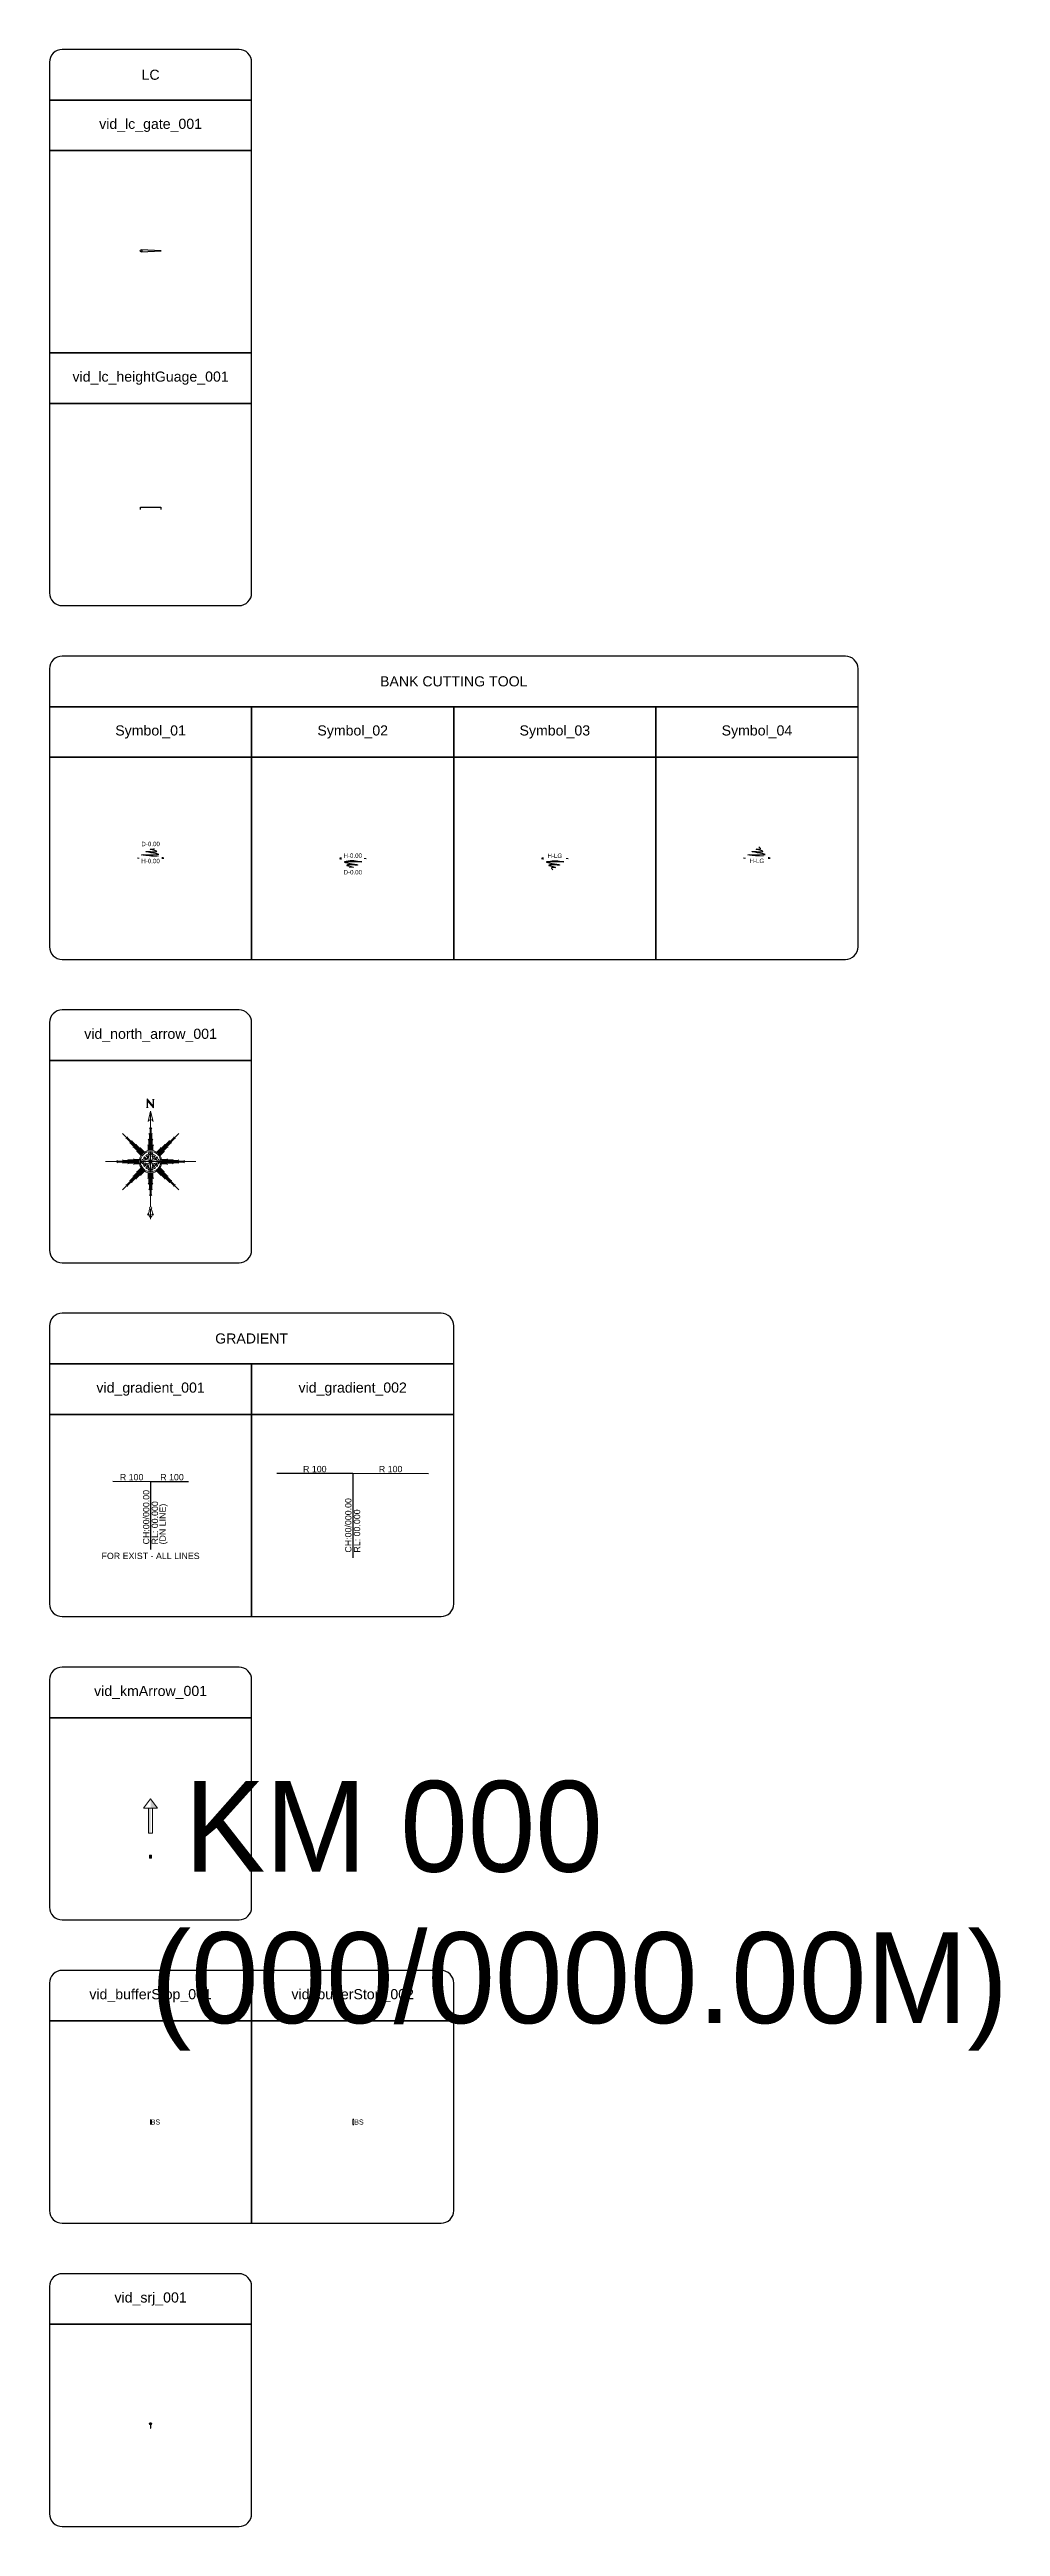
# Model space of a CAD drawing. Header units: metres. Extents: x -272 to 1913, y -131 to 1761.
# Drawn here: x 0 to 376, y 140 to 1120 of the extents above; entities that cross this region are included whole.
import ezdxf
from ezdxf.enums import TextEntityAlignment as Align

# ---------------------------------------------------------------- set-up
doc = ezdxf.new("R2018")
doc.units = ezdxf.units.M
for name, color, linetype in [('1-BANK CUTTING', 7, 'Continuous'), ('1-CHAINAGE', 7, 'Continuous'), ('1-GRADIENT', 7, 'Continuous'), ('1-LC', 7, 'Continuous'), ('1-SRJ', 7, 'Continuous'), ('1-TEXT', 7, 'Continuous')]:
    doc.layers.add(name, color=color, linetype=linetype)
doc.styles.get("Standard").update_dxf_attribs({"font": 'arial.ttf'})

msp = doc.modelspace()

# ---------------------------------------------------------------- texts
at = {"char_height": 4, "attachment_point": 5}
for s, width, insert in [('LC', 6.9622, (40, 1110)), ('vid_lc_gate_001', 39.7153, (40, 1090)), ('vid_lc_heightGuage_001', 60.8422, (40, 990)), ('BANK CUTTING TOOL', 58.2092, (160, 870)), ('Symbol_01', 26.9704, (40, 850)), ('Symbol_02', 27.7017, (120, 850)), ('Symbol_03', 27.7426, (200, 850)), ('Symbol_04', 27.7262, (280, 850)), ('vid_north_arrow_001', 51.5134, (40, 730)), ('GRADIENT', 28.8013, (80, 610)), ('vid_gradient_001', 20.945, (40, 590)), ('vid_gradient_002', 20.945, (120, 590)), ('vid_kmArrow_001', 41.8899, (40, 470)), ('vid_bufferStop_001', 47.4807, (40, 350)), ('vid_bufferStop_002', 47.4807, (120, 350)), ('vid_srj_001', 27.5925, (40, 230))]:
    msp.add_mtext_dynamic_manual_height_columns(s, width=width, gutter_width=12.5, heights=[0], dxfattribs=dict(at, insert=insert))

# ---------------------------------------------------------------- blocks, each defined once
blk = doc.blocks.new('*U58')
at = {"layer": '1-GRADIENT'}
blk.add_line((0, 33.45), (0, 0), dxfattribs=at)
at = {"layer": '1-GRADIENT', "flags": 128}
for points in [[(-30, 33.52), (0, 33.45)], [(0, 33.45), (30, 33.39)]]:
    blk.add_lwpolyline(points, dxfattribs=at)
at = {"layer": '1-GRADIENT'}
for tag, p in [('G_TAIL', (-15, 33.1)), ('G_HEAD', (15, 33.1))]:
    blk.add_attdef(tag, text='', height=2.5, dxfattribs=at).set_placement(p, align=Align.BOTTOM_CENTER)
for tag, p in [('G_CHAINAGE', (0.25, 2.05)), ('G_RAILLEVEL', (3.71, 2.05)), ('G_LINE', (6.77, 2.05))]:
    blk.add_attdef(tag, text='', height=2.5, rotation=90, dxfattribs=at).set_placement(p, align=Align.BOTTOM_LEFT)
blk.add_attdef('G_NOTE', text='', height=2.5, dxfattribs=at).set_placement((0, -2.5), align=Align.MIDDLE_CENTER)
blk = doc.blocks.new('vid_gradient_001')
at = {"layer": '1-GRADIENT'}
blk.add_line((0, 27), (0, 0), dxfattribs=at)
at = {"layer": '1-GRADIENT', "flags": 128}
for points in [[(-15, 27.03), (0, 27)], [(0, 27), (15, 26.97)]]:
    blk.add_lwpolyline(points, dxfattribs=at)
at = {"layer": '1-GRADIENT'}
for tag, p in [('G_TAIL', (-7.5, 26.68)), ('G_HEAD', (8.47, 26.64))]:
    blk.add_attdef(tag, text='', height=2.5, dxfattribs=at).set_placement(p, align=Align.BOTTOM_CENTER)
for tag, p in [('G_CHAINAGE', (0.25, 2.05)), ('G_RAILLEVEL', (3.71, 2.05)), ('G_LINE', (6.77, 2.05))]:
    blk.add_attdef(tag, text='', height=2.5, rotation=90, dxfattribs=at).set_placement(p, align=Align.BOTTOM_LEFT)
blk.add_attdef('G_NOTE', text='', height=2.5, dxfattribs=at).set_placement((0, -2.5), align=Align.MIDDLE_CENTER)
blk = doc.blocks.new('vid_kmArrow_symbol')
at = {"layer": '1-CHAINAGE', "lineweight": 9}
h = blk.add_hatch(color=256, dxfattribs=at)
h.paths.add_polyline_path([(0.01, 22.9), (2.77, 19.22), (0.78, 19.22), (0.01, 19.22)])
h.paths.add_polyline_path([(-0.76, 19.22), (0.01, 19.22), (0.01, 9.25), (-0.76, 9.25)])
h = blk.add_hatch(dxfattribs=at)
h.set_pattern_fill('ANSI31', color=256, scale=0.15, angle=-0.00388, style=0)
h.set_pattern_definition([(44.9961, (-1.189279, 0.326325), (-0.01325735, 0.01325915), [])])
h.paths.add_polyline_path([(0.42, -0.65), (-0.42, -0.65), (-0.42, 0.65), (0.42, 0.65)])
for points in [[(0.01, 22.9), (-2.75, 19.22), (-0.76, 19.22), (-0.76, 9.25), (0.01, 9.25)], [(0.01, 22.9), (2.77, 19.22), (0.78, 19.22), (0.78, 9.25), (0.01, 9.25)], [(0.78, 19.22), (-0.76, 19.22)], [(0.78, 19.22), (0.78, 9.25)], [(0.78, 9.25), (-0.76, 9.25)], [(0.01, 9.25), (0.01, 9.18)]]:
    blk.add_lwpolyline(points, dxfattribs=at)
blk.add_lwpolyline([(0.42, 0.65), (-0.42, 0.65), (-0.42, -0.65), (0.42, -0.65)], close=True, dxfattribs=at)
at = {"layer": '1-CHAINAGE', "lineweight": 9, "const_width": 0.075}
blk.add_lwpolyline([(0.01, 9.25), (0.01, 0.39)], dxfattribs=at)
blk = doc.blocks.new('vid_kmArrow_001')
at = {"layer": '1-CHAINAGE'}
blk.add_blockref('vid_kmArrow_symbol', (0, 0), dxfattribs=at)
at = {"layer": '1-CHAINAGE', "lineweight": 30, "flags": 106}
blk.add_attdef('KM_ARROW', text='', height=2, dxfattribs=at).set_placement((0, 30), align=Align.MIDDLE_CENTER)
blk = doc.blocks.new('*U60')
at = {"lineweight": 0}
for points in [[(-1.57, 21.42), (-1.57, 21.42), (-0.97, 21.42), (-0.97, 21.42, -0.414215), (-1.19, 21.64), (-1.19, 24.1), (1.19, 21.26), (1.19, 24.42, -0.414212), (1.4, 24.64), (1.4, 24.64), (0.8, 24.64), (0.8, 24.64, -0.414212), (1.02, 24.42), (1.02, 21.97), (-1.36, 24.8), (-1.36, 21.64, -0.414227), (-1.57, 21.42)], [(-0.98, 15.85, -0.791706), (0.98, 15.85), (0, 20), (-0.98, 15.85)], [(-4.02, 0, 0.189261), (-2.85, 0.46, -0.350824), (-2.07, 0.52, -0.30139), (-2.35, 1.21, 0.143428), (-0.53, 0.56, -0.397364), (0, 0), (-4.02, 0)], [(-4, 0.45, 0.189261), (-3.16, 0.79, -0.095749), (-2.81, 1, -0.223065), (-2.46, 1.89, 0.135715), (-1.08, 1.1, 0.13637), (-1.9, 2.45, -0.225953), (-1, 2.81, -0.095749), (-0.79, 3.16, 0.18926), (-0.45, 4)], [(0, 4.02, -0.189261), (-0.46, 2.85, 0.350824), (-0.52, 2.07, 0.30139), (-1.21, 2.35, -0.143428), (-0.56, 0.53, 0.397364), (0, 0), (0, 4.02)], [(0, 4.02, 0.189261), (0.46, 2.85, -0.350824), (0.52, 2.07, -0.30139), (1.21, 2.35, 0.143428), (0.56, 0.53, -0.397364), (0, 0), (0, 4.02)], [(4.02, 0, -0.189261), (2.85, 0.46, 0.350824), (2.07, 0.52, 0.30139), (2.35, 1.21, -0.143428), (0.53, 0.56, 0.397364), (0, 0), (4.02, 0)], [(0.45, 4, 0.189261), (0.79, 3.16, -0.095749), (1, 2.81, -0.223065), (1.89, 2.46, 0.135715), (1.1, 1.08, 0.13637), (2.45, 1.9, -0.225953), (2.81, 1, -0.095749), (3.16, 0.79, 0.18926), (4, 0.45)], [(-4.02, 0, -0.189261), (-2.85, -0.46, 0.350824), (-2.07, -0.52, 0.30139), (-2.35, -1.21, -0.143428), (-0.53, -0.56, 0.397364), (0, 0), (-4.02, 0)], [(-0.45, -4, 0.189261), (-0.79, -3.16, -0.095749), (-1, -2.81, -0.223065), (-1.89, -2.46, 0.135715), (-1.1, -1.08, 0.13637), (-2.45, -1.9, -0.225953), (-2.81, -1, -0.095749), (-3.16, -0.79, 0.18926), (-4, -0.45)], [(0, -4.02, 0.189261), (-0.46, -2.85, -0.350824), (-0.52, -2.07, -0.30139), (-1.21, -2.35, 0.143428), (-0.56, -0.53, -0.397364), (0, 0), (0, -4.02)], [(0, -4.02, -0.189261), (0.46, -2.85, 0.350824), (0.52, -2.07, 0.30139), (1.21, -2.35, -0.143428), (0.56, -0.53, 0.397364), (0, 0), (0, -4.02)], [(4.02, 0, 0.189261), (2.85, -0.46, -0.350824), (2.07, -0.52, -0.30139), (2.35, -1.21, 0.143428), (0.53, -0.56, -0.397364), (0, 0), (4.02, 0)], [(4, -0.45, 0.189261), (3.16, -0.79, -0.095749), (2.81, -1, -0.223065), (2.46, -1.89, 0.135715), (1.08, -1.1, 0.13637), (1.9, -2.45, -0.225953), (1, -2.81, -0.095749), (0.79, -3.16, 0.18926), (0.45, -4)], [(0, -22.77, 0.189261), (-0.46, -21.6, -0.350824), (-0.52, -20.82, -0.30139), (-1.21, -21.1, 0.143428), (-0.56, -19.28, -0.397364), (0, -18.75), (0, -22.77)], [(0, -22.77, -0.189261), (0.46, -21.6, 0.350824), (0.52, -20.82, 0.30139), (1.21, -21.1, -0.143428), (0.56, -19.28, 0.397364), (0, -18.75), (0, -22.77)]]:
    blk.add_lwpolyline(points, format="xyb", dxfattribs=at).dxf.unprotected_set("ltscale", 0)
for points in [[(0, 4.47), (0, 20)], [(-0.45, 4.45), (-0.45, 10.73), (-0.67, 11.18)], [(-0.22, 4.47), (-0.22, 12.97), (-0.45, 13.42)], [(0.22, 4.47), (0.22, 12.97), (0.45, 13.42)], [(0.45, 4.45), (0.45, 10.73), (0.67, 11.18)], [(-4.47, 0.22), (-12.97, 0.22), (-13.42, 0.45)], [(-4.45, 0.45), (-10.73, 0.45), (-11.18, 0.67)], [(-4.42, 0.67), (-8.5, 0.67), (-8.94, 0.89)], [(-4.38, 0.89), (-6.26, 0.89), (-6.71, 1.12)], [(-0.89, 4.38), (-0.89, 6.26), (-1.12, 6.71)], [(-0.67, 4.42), (-0.67, 8.5), (-0.89, 8.94)], [(0.67, 4.42), (0.67, 8.5), (0.89, 8.94)], [(0.89, 4.38), (0.89, 6.26), (1.12, 6.71)], [(4.38, 0.89), (6.26, 0.89), (6.71, 1.12)], [(4.42, 0.67), (8.5, 0.67), (8.94, 0.89)], [(4.45, 0.45), (10.73, 0.45), (11.18, 0.67)], [(4.47, 0.22), (12.97, 0.22), (13.42, 0.45)], [(-4.47, 0), (-17.89, 0)], [(-4.47, -0.22), (-12.97, -0.22), (-13.42, -0.45)], [(-4.45, -0.45), (-10.73, -0.45), (-11.18, -0.67)], [(-4.42, -0.67), (-8.5, -0.67), (-8.94, -0.89)], [(-4.38, -0.89), (-6.26, -0.89), (-6.71, -1.12)], [(-0.89, -4.38), (-0.89, -6.26), (-1.12, -6.71)], [(-0.67, -4.42), (-0.67, -8.5), (-0.89, -8.94)], [(-0.45, -4.45), (-0.45, -10.73), (-0.67, -11.18)], [(-0.22, -4.47), (-0.22, -12.97), (-0.45, -13.42)], [(0, -4.47), (0, -17.89)], [(0.22, -4.47), (0.22, -12.97), (0.45, -13.42)], [(0.45, -4.45), (0.45, -10.73), (0.67, -11.18)], [(0.67, -4.42), (0.67, -8.5), (0.89, -8.94)], [(0.89, -4.38), (0.89, -6.26), (1.12, -6.71)], [(4.38, -0.89), (6.26, -0.89), (6.71, -1.12)], [(4.42, -0.67), (8.5, -0.67), (8.94, -0.89)], [(4.45, -0.45), (10.73, -0.45), (11.18, -0.67)], [(4.47, 0), (17.89, 0)], [(4.47, -0.22), (12.97, -0.22), (13.42, -0.45)]]:
    blk.add_lwpolyline(points, dxfattribs=at).dxf.unprotected_set("ltscale", 0)
at = {"color": 1, "lineweight": 0}
for points in [[(-3.16, 3.16), (-11.18, 11.18)], [(-3, 3.32), (-9.01, 9.33), (-9.17, 9.8)], [(3, 3.32), (9.01, 9.33), (9.17, 9.8)], [(3.16, 3.16), (11.18, 11.18)], [(-3.32, 3), (-9.33, 9.01), (-9.8, 9.17)], [(-3.46, 2.83), (-7.91, 7.27), (-8.38, 7.43)], [(-2.83, 3.46), (-7.27, 7.91), (-7.43, 8.38)], [(-3.6, 2.65), (-6.48, 5.53), (-6.96, 5.69)], [(-2.65, 3.6), (-5.53, 6.48), (-5.69, 6.96)], [(-3.73, 2.47), (-5.06, 3.79), (-5.53, 3.95)], [(-2.47, 3.73), (-3.79, 5.06), (-3.95, 5.53)], [(2.47, 3.73), (3.79, 5.06), (3.95, 5.53)], [(2.65, 3.6), (5.53, 6.48), (5.69, 6.96)], [(2.83, 3.46), (7.27, 7.91), (7.43, 8.38)], [(3.32, 3), (9.33, 9.01), (9.8, 9.17)], [(3.46, 2.83), (7.91, 7.27), (8.38, 7.43)], [(3.6, 2.65), (6.48, 5.53), (6.96, 5.69)], [(3.73, 2.47), (5.06, 3.79), (5.53, 3.95)], [(-3.16, -3.16), (-11.18, -11.18)], [(-3.32, -3), (-9.33, -9.01), (-9.8, -9.17)], [(-3, -3.32), (-9.01, -9.33), (-9.17, -9.8)], [(-3.46, -2.83), (-7.91, -7.27), (-8.38, -7.43)], [(-2.83, -3.46), (-7.27, -7.91), (-7.43, -8.38)], [(-3.6, -2.65), (-6.48, -5.53), (-6.96, -5.69)], [(-2.65, -3.6), (-5.53, -6.48), (-5.69, -6.96)], [(-3.73, -2.47), (-5.06, -3.79), (-5.53, -3.95)], [(-2.47, -3.73), (-3.79, -5.06), (-3.95, -5.53)], [(2.47, -3.73), (3.79, -5.06), (3.95, -5.53)], [(2.65, -3.6), (5.53, -6.48), (5.69, -6.96)], [(2.83, -3.46), (7.27, -7.91), (7.43, -8.38)], [(3, -3.32), (9.01, -9.33), (9.17, -9.8)], [(3.16, -3.16), (11.18, -11.18)], [(3.32, -3), (9.33, -9.01), (9.8, -9.17)], [(3.46, -2.83), (7.91, -7.27), (8.38, -7.43)], [(3.6, -2.65), (6.48, -5.53), (6.96, -5.69)], [(3.73, -2.47), (5.06, -3.79), (5.53, -3.95)]]:
    blk.add_lwpolyline(points, dxfattribs=at).dxf.unprotected_set("ltscale", 0)
at = {"lineweight": 0}
for centre, radius in [((0, 0), 4.47), ((0, 0), 4.02), ((0, -18.32), 0.43)]:
    blk.add_circle(centre, radius, dxfattribs=at).dxf.unprotected_set("ltscale", 0)
blk = doc.blocks.new('*U67')
at = {"layer": '1-LC', "elevation": -0.13}
blk.add_lwpolyline([(0, -0.37), (8, 0), (0, 0.37)], dxfattribs=at)
at = {"layer": '1-LC'}
blk.add_circle((0, 0), 0.369, dxfattribs=at)
blk = doc.blocks.new('*U70')
at = {"layer": '1-LC'}
blk.add_lwpolyline([(0, -1), (0, 0), (8, 0), (8, -1)], dxfattribs=at)
blk = doc.blocks.new('*U73')
at = {"layer": '1-TEXT', "insert": (1.92, 0), "char_height": 2, "width": 3.6012, "attachment_point": 5, "bg_fill": 2}
blk.add_mtext('BS', dxfattribs=at)
at = {"flags": 128}
blk.add_lwpolyline([(0, 1), (0, -1)], dxfattribs=at)
blk = doc.blocks.new('*U74')
at = {"layer": '1-TEXT', "insert": (2.47, 0), "char_height": 2, "width": 3.6012, "attachment_point": 5, "bg_fill": 2}
blk.add_mtext('BS', dxfattribs=at)
at = {"flags": 128}
blk.add_lwpolyline([(0.47, 1), (0, 1), (0, -1), (0.47, -1)], dxfattribs=at)
blk = doc.blocks.new('vid_srj_001')
at = {"layer": '1-SRJ', "transparency": 33554687}
h = blk.add_hatch(color=256, dxfattribs=at)
h.dxf.hatch_style = 1
h.paths.add_polyline_path([(0.41, 0.65, 1), (-0.41, 0.65, 0.374726), (-0.06, 0.24), (-0.06, 0.24, 0.068444), (0.06, 0.24, 0.374725)])
h = blk.add_hatch(color=256, dxfattribs=at)
h.dxf.hatch_style = 1
h.paths.add_polyline_path([(-0.06, -1.06), (0.06, -1.06), (0.06, 0.24, -0.068444), (-0.06, 0.24)])
at = {"layer": '1-SRJ', "elevation": -20.81}
blk.add_lwpolyline([(-0.06, -1.06), (0.06, -1.06), (0.06, 0.24, -0.068444), (-0.06, 0.24)], format="xyb", close=True, dxfattribs=at)
at = {"layer": '1-SRJ'}
blk.add_circle((0, 0.65, 20.81), 0.408, dxfattribs=at)
blk = doc.blocks.new('bank_cutting_up_001')
at = {"layer": '1-BANK CUTTING'}
blk.add_spline([(-5.27, 0.15), (4.81, 0.2), (-3.52, 1.41), (3.28, 1.54), (-1.84, 2.66), (2.35, 2.78), (-0.22, 3.61), (1.38, 3.71), (0.79, 4.51)], degree=3, dxfattribs=at)
at = {"layer": '1-BANK CUTTING', "insert": (-0.05, -1.1, -132.58), "char_height": 1.75, "width": 7.0804, "attachment_point": 5, "bg_fill": 2}
blk.add_mtext('H-0.00', dxfattribs=at)
at = {"layer": '1-BANK CUTTING', "insert": (-0.02, 5.64, -164.14), "char_height": 1.75, "width": 7.1952, "attachment_point": 5, "bg_fill": 2}
blk.add_mtext('D-0.00', dxfattribs=at)
blk = doc.blocks.new('bank_cutting_dn_001')
at = {"layer": '1-BANK CUTTING'}
blk.add_spline([(5.3, -0.15), (-4.79, -0.2), (3.55, -1.41), (-3.25, -1.55), (1.87, -2.66), (-2.33, -2.78), (0.25, -3.61), (-1.35, -3.71), (-0.76, -4.51)], degree=3, dxfattribs=at)
at = {"layer": '1-BANK CUTTING', "insert": (0.01, 1.05, -132.58), "char_height": 1.75, "width": 7.0804, "attachment_point": 5, "bg_fill": 2}
blk.add_mtext('H-0.00', dxfattribs=at)
at = {"layer": '1-BANK CUTTING', "insert": (0.04, -5.51, -164.14), "char_height": 1.75, "width": 7.1952, "attachment_point": 5, "bg_fill": 2}
blk.add_mtext('D-0.00', dxfattribs=at)
blk = doc.blocks.new('bank_cutting_up_lg_001')
at = {"layer": '1-BANK CUTTING'}
blk.add_spline([(5.3, -0.15), (-4.78, -0.2), (3.55, -1.41), (-3.25, -1.55), (1.87, -2.66), (-2.33, -2.78), (0.25, -3.61), (-1.35, -3.71), (-0.76, -4.51)], degree=3, dxfattribs=at)
at = {"layer": '1-BANK CUTTING', "insert": (0.01, 1.01, -132.58), "char_height": 1.75, "width": 7.0804, "attachment_point": 5, "bg_fill": 2}
blk.add_mtext('H-LG', dxfattribs=at)
blk = doc.blocks.new('bank_cutting_dn_lg_001')
at = {"layer": '1-BANK CUTTING'}
blk.add_spline([(-5.27, 0.15), (4.81, 0.2), (-3.52, 1.41), (3.28, 1.54), (-1.84, 2.66), (2.35, 2.78), (-0.22, 3.61), (1.38, 3.71), (0.79, 4.51)], degree=3, dxfattribs=at)
at = {"layer": '1-BANK CUTTING', "insert": (0.01, -1.04, -132.58), "char_height": 1.75, "width": 7.0804, "attachment_point": 5, "bg_fill": 2}
blk.add_mtext('H-LG', dxfattribs=at)

# ---------------------------------------------------------------- linework, layer by layer
for points in [[(0, 1100), (80, 1100), (80, 1115, 0.414214), (75, 1120), (5, 1120, 0.414214), (0, 1115)], [(5, 900), (75, 900, 0.414214), (80, 905), (80, 980), (0, 980), (0, 905, 0.414214)], [(0, 860), (320, 860), (320, 875, 0.414214), (315, 880), (5, 880, 0.414214), (0, 875)], [(5, 760), (80, 760), (80, 840), (0, 840), (0, 765, 0.414214)], [(240, 760), (315, 760, 0.414214), (320, 765), (320, 840), (240, 840)], [(0, 720), (80, 720), (80, 735, 0.414214), (75, 740), (5, 740, 0.414214), (0, 735)], [(5, 640), (75, 640, 0.414214), (80, 645), (80, 720), (0, 720), (0, 645, 0.414214)], [(0, 600), (160, 600), (160, 615, 0.414214), (155, 620), (5, 620, 0.414214), (0, 615)], [(5, 500), (80, 500), (80, 580), (0, 580), (0, 505, 0.414214)], [(80, 500), (155, 500, 0.414214), (160, 505), (160, 580), (80, 580)], [(0, 460), (80, 460), (80, 475, 0.414214), (75, 480), (5, 480, 0.414214), (0, 475)], [(5, 380), (75, 380, 0.414214), (80, 385), (80, 460), (0, 460), (0, 385, 0.414214)], [(0, 340), (80, 340), (80, 360), (5, 360, 0.414214), (0, 355)], [(80, 340), (160, 340), (160, 355, 0.414214), (155, 360), (80, 360)], [(5, 260), (80, 260), (80, 340), (0, 340), (0, 265, 0.414214)], [(80, 260), (155, 260, 0.414214), (160, 265), (160, 340), (80, 340)], [(0, 220), (80, 220), (80, 235, 0.414214), (75, 240), (5, 240, 0.414214), (0, 235)], [(5, 140), (75, 140, 0.414214), (80, 145), (80, 220), (0, 220), (0, 145, 0.414214)]]:
    msp.add_lwpolyline(points, format="xyb", close=True)
for points in [[(0, 1080), (80, 1080), (80, 1100), (0, 1100)], [(0, 1000), (80, 1000), (80, 1080), (0, 1080)], [(0, 980), (80, 980), (80, 1000), (0, 1000)], [(0, 840), (80, 840), (80, 860), (0, 860)], [(80, 840), (160, 840), (160, 860), (80, 860)], [(160, 840), (240, 840), (240, 860), (160, 860)], [(240, 840), (320, 840), (320, 860), (240, 860)], [(80, 760), (160, 760), (160, 840), (80, 840)], [(160, 760), (240, 760), (240, 840), (160, 840)], [(0, 580), (80, 580), (80, 600), (0, 600)], [(80, 580), (160, 580), (160, 600), (80, 600)]]:
    msp.add_lwpolyline(points, close=True)

# ---------------------------------------------------------------- block references
for name, p in [('*U67', (36.23, 1040.37, -0.13)), ('*U70', (36, 939)), ('*U60', (40, 680)), ('vid_srj_001', (40, 180, -20.81))]:
    msp.add_blockref(name, p)
at = {"layer": '1-CHAINAGE'}
ref = msp.add_blockref('vid_kmArrow_001', (40, 405), dxfattribs=at)
lines = msp.add_mtext(' KM 000\\P(000/0000.00M)', dxfattribs={"layer": '0', "insert": (40, 435), "char_height": 35.9467, "attachment_point": 1})
ref.add_attrib('KM_ARROW', '', (40, 435), dxfattribs={"flags": 104}).embed_mtext(lines)
at = {"layer": '1-GRADIENT'}
ref = msp.add_blockref('*U58', (120, 523.27), dxfattribs=at)
ref.add_attrib('G_RAILLEVEL', 'RL: 00.000', dxfattribs={"height": 2.5, "rotation": 90}).set_placement((123.71, 525.32), align=Align.BOTTOM_LEFT)
ref.add_attrib('G_CHAINAGE', 'CH:00/000.00', dxfattribs={"height": 2.5, "rotation": 90}).set_placement((120.25, 525.32), align=Align.BOTTOM_LEFT)
ref.add_attrib('G_TAIL', 'R 100', dxfattribs={"height": 2.5}).set_placement((105, 556.37), align=Align.BOTTOM_CENTER)
ref.add_attrib('G_HEAD', 'R 100', dxfattribs={"height": 2.5}).set_placement((135, 556.37), align=Align.BOTTOM_CENTER)
msp.add_blockref('vid_gradient_001', (40, 526.5), dxfattribs=at).add_auto_attribs({'G_LINE': '(DN LINE)', 'G_RAILLEVEL': 'RL: 00.000', 'G_CHAINAGE': 'CH:00/000.00', 'G_TAIL': 'R 100', 'G_HEAD': 'R 100', 'G_NOTE': 'FOR EXIST - ALL LINES'})

msp.set_redraw_order([(e.dxf.handle, doc.entitydb.next_handle()) for e in msp.query("TEXT MTEXT ATTDEF DIMENSION ARC_DIMENSION")])  # texts and dimensions are drawn at this point

# ---------------------------------------------------------------- next in the draw order: block references
for name, p in [('bank_cutting_up_001', (40.03, 800.03)), ('bank_cutting_dn_lg_001', (279.97, 800.03)), ('bank_cutting_dn_001', (120, 800)), ('bank_cutting_up_lg_001', (200, 800)), ('*U73', (40, 300)), ('*U74', (120, 300))]:
    msp.add_blockref(name, p)

doc.saveas('drawing.dxf')
